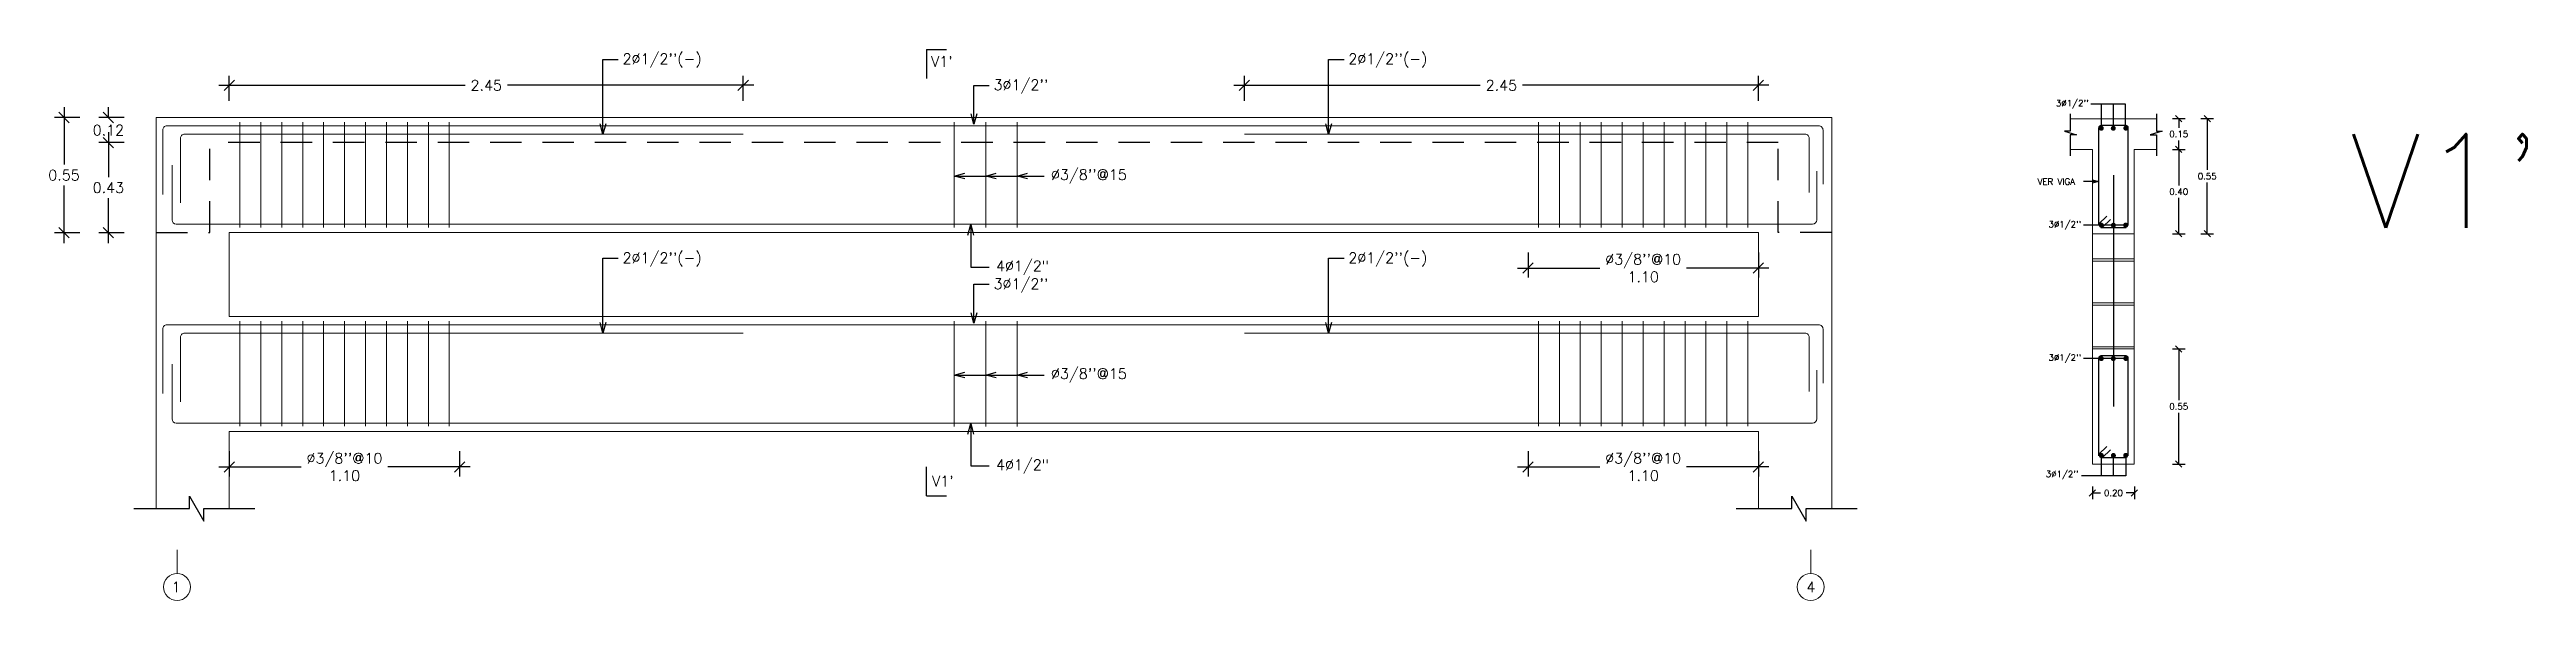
# Model space of a CAD drawing. Header units: metres. Extents: x -44 to 358, y -286 to 66.
# Drawn here: x 17.78 to 29.61, y -61.41 to -58.78 of the extents above; entities that cross this region are included whole.
import ezdxf

# ---------------------------------------------------------------- set-up
doc = ezdxf.new("R2010")
doc.units = ezdxf.units.M
doc.header["$LTSCALE"] = 0.3
doc.header["$PDMODE"] = 3
for name, pattern in [('CONTINU', [0]), ('DASHED', [0.75, 0.5, -0.25]), ('HIDDEN', [9.525, 6.35, -3.175])]:
    doc.linetypes.add(name, pattern=pattern)
for name, color, linetype in [('ACERO', 5, 'Continuous'), ('BP', 3, 'Continuous'), ('DETALLE', 3, 'Continuous'), ('DIMTEXTO', 4, 'Continuous'), ('Losas', 8, 'Continuous'), ('SECCION', 1, 'Continuous'), ('texto acero', 4, 'Continuous')]:
    doc.layers.add(name, color=color, linetype=linetype)
doc.layers.add('VIGAS', color=1, linetype='HIDDEN', lineweight=15)
doc.styles.add('RomanS', font='romans.shx')
doc.styles.add('SIMPLEX', font='simplex_.ttf', dxfattribs={"height": 0.2})
doc.styles.add('SMPLEX', font='simplex.shx')
doc.dimstyles.new('D-15', dxfattribs={"dimscale": 0.15, "dimtxt": 0.2, "dimasz": 0.2, "dimexe": 0.18, "dimexo": 0.2, "dimgap": 0.1, "dimtad": 0, "dimtih": 1, "dimtoh": 1, "dimzin": 0, "dimdsep": 46, "dimtxsty": 'SMPLEX', "dimblk": 'OBLIQUE', "dimcen": 0.09, "dimdle": 0.2, "dimclrd": 4, "dimclre": 4, "dimclrt": 4, "dimadec": 0, "dimazin": 0, "dimtfac": 1, "dimtofl": 0, "dimtmove": 0, "dimatfit": 3, "dimldrblk": 'OPEN30', "dimfxl": 1, "dimtolj": 1, "dimtzin": 0, "dimarcsym": 0})
doc.dimstyles.new('DIM-15', dxfattribs={"dimscale": 0.15, "dimtxt": 0.2, "dimasz": 0.2, "dimexe": 0.2, "dimexo": 0.1, "dimgap": 0.1, "dimtad": 0, "dimtih": 1, "dimtoh": 1, "dimzin": 0, "dimdsep": 46, "dimtxsty": 'RomanS', "dimblk1": 'OBLIQUE', "dimblk2": 'OBLIQUE', "dimsah": 1, "dimcen": 0.09, "dimclrd": 4, "dimclre": 4, "dimclrt": 4, "dimadec": 0, "dimazin": 0, "dimtfac": 1, "dimtofl": 0, "dimtmove": 1, "dimatfit": 3, "dimldrblk": 'OBLIQUE', "dimfxl": 0.2, "dimfxlon": 1, "dimtolj": 1, "dimtzin": 0, "dimarcsym": 0})
doc.dimstyles.new('DIM-25', dxfattribs={"dimscale": 0.25, "dimtxt": 0.2, "dimasz": 0.2, "dimexe": 0.18, "dimexo": 0.2, "dimgap": 0.1, "dimtad": 0, "dimtih": 1, "dimtoh": 1, "dimzin": 0, "dimdsep": 46, "dimtxsty": 'SMPLEX', "dimblk": 'OBLIQUE', "dimcen": 0.09, "dimdle": 0.2, "dimclrd": 4, "dimclre": 4, "dimclrt": 4, "dimadec": 0, "dimazin": 0, "dimtfac": 1, "dimtofl": 0, "dimtmove": 0, "dimatfit": 3, "dimldrblk": 'OPEN30', "dimfxl": 0.3, "dimfxlon": 1, "dimtolj": 1, "dimtzin": 0, "dimarcsym": 0})

msp = doc.modelspace()

# ---------------------------------------------------------------- texts
at = {"layer": 'DIMTEXTO', "color": 4, "linetype": 'Continuous', "lineweight": 0, "char_height": 0.05, "style": 'SMPLEX'}
for s, insert, attachment_point in [("2%%C1/2''(-)", (20.5191973, -58.8330623), 4), ("V1'", (21.9925133, -58.8373593, -1.8111655), 4), ("2%%C1/2''(-)", (23.9842564, -58.8330623), 4), ("3%%C1/2''", (22.2904953, -58.9572178), 4), ("%%C3/8''@15", (22.5643957, -59.3864662, 1.8575108), 4), ("2%%C1/2''(-)", (20.5191977, -59.7831612), 4), ("2%%C1/2''(-)", (23.9842568, -59.7831612), 4), ("%%C3/8''@15", (22.5643961, -60.3365651, 1.8575108), 4), ('1', (18.3874796, -61.3471363), 5), ('4', (26.1929716, -61.3471363), 5)]:
    msp.add_mtext(s, dxfattribs=dict(at, insert=insert, attachment_point=attachment_point))
at = {"layer": 'DIMTEXTO', "color": 4, "char_height": 0.03, "attachment_point": 4, "style": 'SMPLEX'}
for s, insert in [("3%%C1/2''", (27.3627922, -59.0413258, 0.4671289)), ('VER VIGA', (27.2750372, -59.4108074, 0.1950288)), ("3%%C1/2''", (27.3273846, -59.619693)), ("3%%C1/2''", (27.3273846, -60.2562128)), ("3%%C1/2''", (27.3143575, -60.8126523, 1.8575108))]:
    msp.add_mtext(s, dxfattribs=dict(at, insert=insert))
at = {"layer": 'DIMTEXTO', "insert": (28.7644468, -59.4080834), "char_height": 0.448, "width": 0.534244415, "attachment_point": 4, "style": 'SIMPLEX'}
msp.add_mtext("V1'", dxfattribs=at)

# ---------------------------------------------------------------- blocks, each defined once
blk = doc.blocks.new('_OBLIQUE')
at = {"color": 0, "linetype": 'ByBlock'}
blk.add_line((-0.5, -0.5), (0.5, 0.5), dxfattribs=at)
blk = doc.blocks.new('*D1824')
at = {"layer": 'DEFPOINTS', "color": 0, "linetype": 'Continuous', "transparency": 16777216}
for p in [(18.064, -59.225), (18.542, -59.225), (18.292, -59.655)]:
    blk.add_point(p, dxfattribs=at)
at = {"layer": 'DIMTEXTO', "color": 4, "linetype": 'Continuous', "lineweight": -2, "transparency": 16777216}
for p, q in [((18.139, -59.225), (18.019, -59.225)), ((18.064, -59.175), (18.064, -59.39)), ((18.064, -59.705), (18.064, -59.49)), ((18.139, -59.655), (18.019, -59.655))]:
    blk.add_line(p, q, dxfattribs=at)
at = {"layer": 'DIMTEXTO', "color": 4, "linetype": 'Continuous', "lineweight": -2, "transparency": 16777216, "xscale": 0.05, "yscale": 0.05, "zscale": 0.05}
for p, rotation in [((18.064, -59.225), 90), ((18.064, -59.655), 270)]:
    blk.add_blockref('_OBLIQUE', p, dxfattribs=dict(at, rotation=rotation))
at = {"layer": 'DIMTEXTO', "color": 4, "linetype": 'Continuous', "transparency": 16777216, "insert": (18.064, -59.44), "char_height": 0.05, "attachment_point": 5, "style": 'SMPLEX'}
blk.add_mtext('\\A1;0.43', dxfattribs=at)
blk = doc.blocks.new('_Open30')
at = {"color": 0, "lineweight": -2}
for p, q in [((-1, 0.27), (0, 0)), ((0, 0), (-1, -0.27)), ((0, 0), (-1, 0))]:
    blk.add_line(p, q, dxfattribs=at)
blk = doc.blocks.new('*D1825')
at = {"layer": 'DEFPOINTS', "color": 0, "linetype": 'Continuous', "transparency": 16777216}
for p in [(18.292, -59.105), (17.852, -59.655), (18.542, -59.655)]:
    blk.add_point(p, dxfattribs=at)
at = {"layer": 'DIMTEXTO', "color": 4, "linetype": 'Continuous', "lineweight": -2, "transparency": 16777216}
for p, q in [((17.927, -59.105), (17.807, -59.105)), ((17.852, -59.055), (17.852, -59.33)), ((17.852, -59.705), (17.852, -59.43)), ((17.927, -59.655), (17.807, -59.655))]:
    blk.add_line(p, q, dxfattribs=at)
at = {"layer": 'DIMTEXTO', "color": 4, "linetype": 'Continuous', "lineweight": -2, "transparency": 16777216, "xscale": 0.05, "yscale": 0.05, "zscale": 0.05}
for p, rotation in [((17.852, -59.105), 90), ((17.852, -59.655), 270)]:
    blk.add_blockref('_OBLIQUE', p, dxfattribs=dict(at, rotation=rotation))
at = {"layer": 'DIMTEXTO', "color": 4, "linetype": 'Continuous', "transparency": 16777216, "insert": (17.852, -59.38), "char_height": 0.05, "attachment_point": 5, "style": 'SMPLEX'}
blk.add_mtext('\\A1;0.55', dxfattribs=at)
blk = doc.blocks.new('*D1828')
at = {"layer": 'DEFPOINTS', "color": 0, "transparency": 16777216}
for p in [(18.064, -59.105), (18.292, -59.105), (18.542, -59.225)]:
    blk.add_point(p, dxfattribs=at)
at = {"layer": 'DIMTEXTO', "color": 4, "lineweight": -2, "transparency": 16777216}
for p, q in [((18.139, -59.105), (18.019, -59.105)), ((18.064, -59.105), (18.064, -59.055)), ((18.139, -59.225), (18.019, -59.225)), ((18.064, -59.225), (18.064, -59.275))]:
    blk.add_line(p, q, dxfattribs=at)
at = {"layer": 'DIMTEXTO', "color": 4, "lineweight": -2, "transparency": 16777216, "xscale": 0.05, "yscale": 0.05, "zscale": 0.05}
for p, rotation in [((18.064, -59.105), 270), ((18.064, -59.225), 90)]:
    blk.add_blockref('_OBLIQUE', p, dxfattribs=dict(at, rotation=rotation))
at = {"layer": 'DIMTEXTO', "color": 4, "transparency": 16777216, "insert": (18.064, -59.165), "char_height": 0.05, "attachment_point": 5, "style": 'SMPLEX'}
blk.add_mtext('\\A1;0.12', dxfattribs=at)
blk = doc.blocks.new('*U1820')
at = {"layer": 'ACERO', "linetype": 'Continuous', "lineweight": 0}
blk.add_line((0, 0.251), (0, -0.251), dxfattribs=at)
blk = doc.blocks.new('*U1821')
at = {"layer": 'DIMTEXTO', "color": 0, "linetype": 'ByBlock', "lineweight": -2, "transparency": 16777216}
for p in [(0, 0), (0.1, 0), (0.2, 0), (0.3, 0), (0.4, 0), (0.5, 0), (0.6, 0), (0.7, 0), (0.8, 0), (0.9, 0), (1, 0)]:
    blk.add_blockref('*U1820', p, dxfattribs=at)
blk = doc.blocks.new('*D1829')
at = {"layer": 'DEFPOINTS', "color": 0, "linetype": 'Continuous', "transparency": 16777216}
for p in [(19.741, -59.655), (18.641, -60.605), (19.741, -60.774)]:
    blk.add_point(p, dxfattribs=at)
at = {"layer": 'DIMTEXTO', "color": 4, "linetype": 'Continuous', "lineweight": -2, "transparency": 16777216}
for p, q in [((18.591, -60.774), (18.984, -60.774)), ((18.641, -60.699), (18.641, -60.819)), ((19.791, -60.774), (19.398, -60.774)), ((19.741, -60.699), (19.741, -60.819))]:
    blk.add_line(p, q, dxfattribs=at)
at = {"layer": 'DIMTEXTO', "color": 4, "linetype": 'Continuous', "lineweight": -2, "transparency": 16777216, "xscale": 0.05, "yscale": 0.05, "zscale": 0.05, "rotation": 180}
blk.add_blockref('_OBLIQUE', (18.641, -60.774), dxfattribs=at)
at = {"layer": 'DIMTEXTO', "color": 4, "linetype": 'Continuous', "lineweight": -2, "transparency": 16777216, "xscale": 0.05, "yscale": 0.05, "zscale": 0.05}
blk.add_blockref('_OBLIQUE', (19.741, -60.774), dxfattribs=at)
at = {"layer": 'DIMTEXTO', "color": 4, "linetype": 'Continuous', "transparency": 16777216, "insert": (19.191, -60.774), "char_height": 0.05, "attachment_point": 5, "style": 'SMPLEX'}
blk.add_mtext("\\A1;%%C3/8''@10\\P1.10", dxfattribs=at)
blk = doc.blocks.new('*U1822')
at = {"layer": 'ACERO', "linetype": 'Continuous', "lineweight": 0}
blk.add_line((0, 0.251), (0, -0.251), dxfattribs=at)
blk = doc.blocks.new('*U1823')
at = {"layer": 'DIMTEXTO', "color": 0, "linetype": 'ByBlock', "lineweight": -2, "transparency": 16777216}
for p in [(0, 0), (0.1, 0), (0.2, 0), (0.3, 0), (0.4, 0), (0.5, 0), (0.6, 0), (0.7, 0), (0.8, 0), (0.9, 0), (1, 0)]:
    blk.add_blockref('*U1822', p, dxfattribs=at)
blk = doc.blocks.new('*D1826')
at = {"layer": 'DEFPOINTS', "color": 0, "linetype": 'Continuous', "transparency": 16777216}
for p in [(24.842, -59.655), (25.942, -59.655), (24.842, -59.824)]:
    blk.add_point(p, dxfattribs=at)
at = {"layer": 'DIMTEXTO', "color": 4, "linetype": 'Continuous', "lineweight": -2, "transparency": 16777216}
for p, q in [((24.792, -59.824), (25.185, -59.824)), ((24.842, -59.749), (24.842, -59.869)), ((25.992, -59.824), (25.599, -59.824)), ((25.942, -59.749), (25.942, -59.869))]:
    blk.add_line(p, q, dxfattribs=at)
at = {"layer": 'DIMTEXTO', "color": 4, "linetype": 'Continuous', "lineweight": -2, "transparency": 16777216, "xscale": 0.05, "yscale": 0.05, "zscale": 0.05, "rotation": 180}
blk.add_blockref('_OBLIQUE', (24.842, -59.824), dxfattribs=at)
at = {"layer": 'DIMTEXTO', "color": 4, "linetype": 'Continuous', "lineweight": -2, "transparency": 16777216, "xscale": 0.05, "yscale": 0.05, "zscale": 0.05}
blk.add_blockref('_OBLIQUE', (25.942, -59.824), dxfattribs=at)
at = {"layer": 'DIMTEXTO', "color": 4, "linetype": 'Continuous', "transparency": 16777216, "insert": (25.392, -59.824), "char_height": 0.05, "attachment_point": 5, "style": 'SMPLEX'}
blk.add_mtext("\\A1;%%C3/8''@10\\P1.10", dxfattribs=at)
blk = doc.blocks.new('*D1827')
at = {"layer": 'DEFPOINTS', "color": 0, "linetype": 'Continuous', "transparency": 16777216}
for p in [(25.942, -58.951), (23.488, -59.655), (25.942, -59.655)]:
    blk.add_point(p, dxfattribs=at)
at = {"layer": 'DIMTEXTO', "color": 4, "linetype": 'Continuous', "lineweight": -2, "transparency": 16777216}
for p, q in [((23.438, -58.951), (24.614, -58.951)), ((23.488, -59.026), (23.488, -58.906)), ((25.992, -58.951), (24.816, -58.951)), ((25.942, -59.026), (25.942, -58.906))]:
    blk.add_line(p, q, dxfattribs=at)
at = {"layer": 'DIMTEXTO', "color": 4, "linetype": 'Continuous', "lineweight": -2, "transparency": 16777216, "xscale": 0.05, "yscale": 0.05, "zscale": 0.05, "rotation": 180}
blk.add_blockref('_OBLIQUE', (23.488, -58.951), dxfattribs=at)
at = {"layer": 'DIMTEXTO', "color": 4, "linetype": 'Continuous', "lineweight": -2, "transparency": 16777216, "xscale": 0.05, "yscale": 0.05, "zscale": 0.05}
blk.add_blockref('_OBLIQUE', (25.942, -58.951), dxfattribs=at)
at = {"layer": 'DIMTEXTO', "color": 4, "linetype": 'Continuous', "transparency": 16777216, "insert": (24.715, -58.951), "char_height": 0.05, "attachment_point": 5, "style": 'SMPLEX'}
blk.add_mtext('\\A1;2.45', dxfattribs=at)
blk = doc.blocks.new('*U1830')
at = {"layer": 'ACERO', "linetype": 'Continuous', "lineweight": 0}
blk.add_line((0, 0.251), (0, -0.251), dxfattribs=at)
blk = doc.blocks.new('*U1831')
at = {"layer": 'DIMTEXTO', "color": 0, "linetype": 'ByBlock', "lineweight": -2, "transparency": 16777216}
for p in [(0, 0), (0.1, 0), (0.2, 0), (0.3, 0), (0.4, 0), (0.5, 0), (0.6, 0), (0.7, 0), (0.8, 0), (0.9, 0), (1, 0)]:
    blk.add_blockref('*U1830', p, dxfattribs=at)
blk = doc.blocks.new('*D1835')
at = {"layer": 'DEFPOINTS', "color": 0, "linetype": 'Continuous', "transparency": 16777216}
for p in [(18.641, -60.605), (19.741, -60.605), (19.741, -60.774)]:
    blk.add_point(p, dxfattribs=at)
at = {"layer": 'DIMTEXTO', "color": 4, "linetype": 'Continuous', "lineweight": -2, "transparency": 16777216}
for p, q in [((18.591, -60.774), (18.984, -60.774)), ((18.641, -60.699), (18.641, -60.819)), ((19.791, -60.774), (19.398, -60.774)), ((19.741, -60.699), (19.741, -60.819))]:
    blk.add_line(p, q, dxfattribs=at)
at = {"layer": 'DIMTEXTO', "color": 4, "linetype": 'Continuous', "lineweight": -2, "transparency": 16777216, "xscale": 0.05, "yscale": 0.05, "zscale": 0.05, "rotation": 180}
blk.add_blockref('_OBLIQUE', (18.641, -60.774), dxfattribs=at)
at = {"layer": 'DIMTEXTO', "color": 4, "linetype": 'Continuous', "lineweight": -2, "transparency": 16777216, "xscale": 0.05, "yscale": 0.05, "zscale": 0.05}
blk.add_blockref('_OBLIQUE', (19.741, -60.774), dxfattribs=at)
at = {"layer": 'DIMTEXTO', "color": 4, "linetype": 'Continuous', "transparency": 16777216, "insert": (19.191, -60.774), "char_height": 0.05, "attachment_point": 5, "style": 'SMPLEX'}
blk.add_mtext("\\A1;%%C3/8''@10\\P1.10", dxfattribs=at)
blk = doc.blocks.new('*U1832')
at = {"layer": 'ACERO', "linetype": 'Continuous', "lineweight": 0}
blk.add_line((0, 0.251), (0, -0.251), dxfattribs=at)
blk = doc.blocks.new('*U1833')
at = {"layer": 'DIMTEXTO', "color": 0, "linetype": 'ByBlock', "lineweight": -2, "transparency": 16777216}
for p in [(0, 0), (0.1, 0), (0.2, 0), (0.3, 0), (0.4, 0), (0.5, 0), (0.6, 0), (0.7, 0), (0.8, 0), (0.9, 0), (1, 0)]:
    blk.add_blockref('*U1832', p, dxfattribs=at)
blk = doc.blocks.new('*D1834')
at = {"layer": 'DEFPOINTS', "color": 0, "linetype": 'Continuous', "transparency": 16777216}
for p in [(24.842, -60.605), (25.942, -60.605), (24.842, -60.774)]:
    blk.add_point(p, dxfattribs=at)
at = {"layer": 'DIMTEXTO', "color": 4, "linetype": 'Continuous', "lineweight": -2, "transparency": 16777216}
for p, q in [((24.792, -60.774), (25.185, -60.774)), ((24.842, -60.699), (24.842, -60.819)), ((25.992, -60.774), (25.599, -60.774)), ((25.942, -60.699), (25.942, -60.819))]:
    blk.add_line(p, q, dxfattribs=at)
at = {"layer": 'DIMTEXTO', "color": 4, "linetype": 'Continuous', "lineweight": -2, "transparency": 16777216, "xscale": 0.05, "yscale": 0.05, "zscale": 0.05, "rotation": 180}
blk.add_blockref('_OBLIQUE', (24.842, -60.774), dxfattribs=at)
at = {"layer": 'DIMTEXTO', "color": 4, "linetype": 'Continuous', "lineweight": -2, "transparency": 16777216, "xscale": 0.05, "yscale": 0.05, "zscale": 0.05}
blk.add_blockref('_OBLIQUE', (25.942, -60.774), dxfattribs=at)
at = {"layer": 'DIMTEXTO', "color": 4, "linetype": 'Continuous', "transparency": 16777216, "insert": (25.392, -60.774), "char_height": 0.05, "attachment_point": 5, "style": 'SMPLEX'}
blk.add_mtext("\\A1;%%C3/8''@10\\P1.10", dxfattribs=at)
blk = doc.blocks.new('*D1836')
at = {"layer": 'DEFPOINTS', "color": 0, "linetype": 'Continuous', "transparency": 16777216}
for p in [(21.095, -58.951), (18.641, -59.655), (21.095, -59.655)]:
    blk.add_point(p, dxfattribs=at)
at = {"layer": 'DIMTEXTO', "color": 4, "linetype": 'Continuous', "lineweight": -2, "transparency": 16777216}
for p, q in [((18.591, -58.951), (19.767, -58.951)), ((18.641, -59.026), (18.641, -58.906)), ((21.145, -58.951), (19.969, -58.951)), ((21.095, -59.026), (21.095, -58.906))]:
    blk.add_line(p, q, dxfattribs=at)
at = {"layer": 'DIMTEXTO', "color": 4, "linetype": 'Continuous', "lineweight": -2, "transparency": 16777216, "xscale": 0.05, "yscale": 0.05, "zscale": 0.05, "rotation": 180}
blk.add_blockref('_OBLIQUE', (18.641, -58.951), dxfattribs=at)
at = {"layer": 'DIMTEXTO', "color": 4, "linetype": 'Continuous', "lineweight": -2, "transparency": 16777216, "xscale": 0.05, "yscale": 0.05, "zscale": 0.05}
blk.add_blockref('_OBLIQUE', (21.095, -58.951), dxfattribs=at)
at = {"layer": 'DIMTEXTO', "color": 4, "linetype": 'Continuous', "transparency": 16777216, "insert": (19.868, -58.951), "char_height": 0.05, "attachment_point": 5, "style": 'SMPLEX'}
blk.add_mtext('\\A1;2.45', dxfattribs=at)
blk = doc.blocks.new('*D1837')
at = {"layer": 'DEFPOINTS', "color": 0, "linetype": 'Continuous', "transparency": 16777216}
for p in [(27.737, -59.11), (28.085, -59.11), (27.737, -59.66)]:
    blk.add_point(p, dxfattribs=at)
at = {"layer": 'DIMTEXTO', "color": 4, "linetype": 'Continuous', "lineweight": -2, "transparency": 16777216}
for p, q in [((28.055, -59.11), (28.115, -59.11)), ((28.085, -59.11), (28.085, -59.355)), ((28.085, -59.66), (28.085, -59.415)), ((28.055, -59.66), (28.115, -59.66))]:
    blk.add_line(p, q, dxfattribs=at)
at = {"layer": 'DIMTEXTO', "color": 4, "linetype": 'Continuous', "lineweight": -2, "transparency": 16777216, "xscale": 0.03, "yscale": 0.03, "zscale": 0.03}
for p, rotation in [((28.085, -59.11), 90), ((28.085, -59.66), 270)]:
    blk.add_blockref('_OBLIQUE', p, dxfattribs=dict(at, rotation=rotation))
at = {"layer": 'DIMTEXTO', "color": 4, "linetype": 'Continuous', "lineweight": 0, "transparency": 16777216, "insert": (28.085, -59.385), "char_height": 0.03, "attachment_point": 5, "style": 'SMPLEX'}
blk.add_mtext('\\A1;0.55', dxfattribs=at)
blk = doc.blocks.new('*D1838')
at = {"layer": 'DEFPOINTS', "color": 0, "linetype": 'Continuous', "transparency": 16777216}
for p in [(27.737, -59.257), (27.949, -59.257), (27.737, -59.66)]:
    blk.add_point(p, dxfattribs=at)
at = {"layer": 'DIMTEXTO', "color": 4, "linetype": 'Continuous', "lineweight": -2, "transparency": 16777216}
for p, q in [((27.919, -59.257), (27.979, -59.257)), ((27.949, -59.257), (27.949, -59.429)), ((27.949, -59.66), (27.949, -59.489)), ((27.919, -59.66), (27.979, -59.66))]:
    blk.add_line(p, q, dxfattribs=at)
at = {"layer": 'DIMTEXTO', "color": 4, "linetype": 'Continuous', "lineweight": -2, "transparency": 16777216, "xscale": 0.03, "yscale": 0.03, "zscale": 0.03}
for p, rotation in [((27.949, -59.257), 90), ((27.949, -59.66), 270)]:
    blk.add_blockref('_OBLIQUE', p, dxfattribs=dict(at, rotation=rotation))
at = {"layer": 'DIMTEXTO', "color": 4, "linetype": 'Continuous', "lineweight": 0, "transparency": 16777216, "insert": (27.949, -59.459), "char_height": 0.03, "attachment_point": 5, "style": 'SMPLEX'}
blk.add_mtext('\\A1;0.40', dxfattribs=at)
blk = doc.blocks.new('*D1839')
at = {"layer": 'DEFPOINTS', "color": 0, "linetype": 'Continuous', "transparency": 16777216}
for p in [(27.537, -59.11), (27.949, -59.11), (27.737, -59.257)]:
    blk.add_point(p, dxfattribs=at)
at = {"layer": 'DIMTEXTO', "color": 4, "linetype": 'Continuous', "lineweight": -2, "transparency": 16777216}
for p, q in [((27.919, -59.11), (27.979, -59.11)), ((27.949, -59.11), (27.949, -59.154)), ((27.949, -59.257), (27.949, -59.214)), ((27.919, -59.257), (27.979, -59.257))]:
    blk.add_line(p, q, dxfattribs=at)
at = {"layer": 'DIMTEXTO', "color": 4, "linetype": 'Continuous', "lineweight": -2, "transparency": 16777216, "xscale": 0.03, "yscale": 0.03, "zscale": 0.03}
for p, rotation in [((27.949, -59.11), 90), ((27.949, -59.257), 270)]:
    blk.add_blockref('_OBLIQUE', p, dxfattribs=dict(at, rotation=rotation))
at = {"layer": 'DIMTEXTO', "color": 4, "linetype": 'Continuous', "lineweight": 0, "transparency": 16777216, "insert": (27.949, -59.184), "char_height": 0.03, "attachment_point": 5, "style": 'SMPLEX'}
blk.add_mtext('\\A1;0.15', dxfattribs=at)
blk = doc.blocks.new('*D1840')
at = {"layer": 'DEFPOINTS', "color": 0, "linetype": 'Continuous', "transparency": 16777216}
for p in [(27.737, -60.357), (27.537, -60.437), (27.537, -60.898)]:
    blk.add_point(p, dxfattribs=at)
at = {"layer": 'DIMTEXTO', "color": 4, "linetype": 'Continuous', "lineweight": -2, "transparency": 16777216}
for p, q in [((27.537, -60.868), (27.537, -60.928)), ((27.537, -60.898), (27.576, -60.898)), ((27.737, -60.898), (27.698, -60.898)), ((27.737, -60.868), (27.737, -60.928))]:
    blk.add_line(p, q, dxfattribs=at)
at = {"layer": 'DIMTEXTO', "color": 4, "linetype": 'Continuous', "lineweight": -2, "transparency": 16777216, "xscale": 0.03, "yscale": 0.03, "zscale": 0.03, "rotation": 180}
blk.add_blockref('_OBLIQUE', (27.537, -60.898), dxfattribs=at)
at = {"layer": 'DIMTEXTO', "color": 4, "linetype": 'Continuous', "lineweight": -2, "transparency": 16777216, "xscale": 0.03, "yscale": 0.03, "zscale": 0.03}
blk.add_blockref('_OBLIQUE', (27.737, -60.898), dxfattribs=at)
at = {"layer": 'DIMTEXTO', "color": 4, "linetype": 'Continuous', "lineweight": 0, "transparency": 16777216, "insert": (27.637, -60.898), "char_height": 0.03, "attachment_point": 5, "style": 'SMPLEX'}
blk.add_mtext('\\A1;0.20', dxfattribs=at)
blk = doc.blocks.new('*D1841')
at = {"layer": 'DEFPOINTS', "color": 0, "linetype": 'Continuous', "transparency": 16777216}
for p in [(27.737, -60.21), (27.949, -60.21), (27.737, -60.76)]:
    blk.add_point(p, dxfattribs=at)
at = {"layer": 'DIMTEXTO', "color": 4, "linetype": 'Continuous', "lineweight": -2, "transparency": 16777216}
for p, q in [((27.919, -60.21), (27.979, -60.21)), ((27.949, -60.21), (27.949, -60.455)), ((27.949, -60.76), (27.949, -60.515)), ((27.919, -60.76), (27.979, -60.76))]:
    blk.add_line(p, q, dxfattribs=at)
at = {"layer": 'DIMTEXTO', "color": 4, "linetype": 'Continuous', "lineweight": -2, "transparency": 16777216, "xscale": 0.03, "yscale": 0.03, "zscale": 0.03}
for p, rotation in [((27.949, -60.21), 90), ((27.949, -60.76), 270)]:
    blk.add_blockref('_OBLIQUE', p, dxfattribs=dict(at, rotation=rotation))
at = {"layer": 'DIMTEXTO', "color": 4, "linetype": 'Continuous', "lineweight": 0, "transparency": 16777216, "insert": (27.949, -60.485), "char_height": 0.03, "attachment_point": 5, "style": 'SMPLEX'}
blk.add_mtext('\\A1;0.55', dxfattribs=at)

# ---------------------------------------------------------------- dimensions: what is measured, and where the dimension line sits
at = {"layer": 'DIMTEXTO', "linetype": 'Continuous'}
for base, p1, p2, picture, middle in [((21.0948816, -58.9512998), (18.6413299, -59.6546481), (21.0948816, -59.654649), '*D1836', (19.8681057, -58.9512998)), ((25.941985, -58.9513007), (23.4884333, -59.654649), (25.941985, -59.6546499), '*D1827', (24.7152091, -58.9513007))]:
    dim = msp.add_linear_dim(base=base, p1=p1, p2=p2, dimstyle='DIM-25', dxfattribs=at)
    dim.commit()
    dim.dimension.update_dxf_attribs({"geometry": picture, "text_midpoint": middle})
for base, p1, p2, picture, middle in [((17.8515083, -59.6546473), (18.2919843, -59.1047513), (18.5419843, -59.6546473), '*D1825', (17.8515083, -59.3796993)), ((18.0639741, -59.2247418), (18.2919843, -59.6546473), (18.5419843, -59.2247418), '*D1824', (18.0639741, -59.4396946))]:
    dim = msp.add_linear_dim(base=base, p1=p1, p2=p2, angle=90, dimstyle='DIM-25', dxfattribs=at)
    dim.commit()
    dim.dimension.update_dxf_attribs({"geometry": picture, "text_midpoint": middle})
at = {"layer": 'DIMTEXTO'}
dim = msp.add_linear_dim(base=(18.0639741, -59.1047515), p1=(18.5419843, -59.2247418), p2=(18.2919843, -59.1047515), angle=90, dimstyle='DIM-25', override={"dimtmove": 1}, dxfattribs=at)
dim.commit()
dim.dimension.update_dxf_attribs({"geometry": '*D1828', "text_midpoint": (18.0639741, -59.1647467)})
at = {"layer": 'DIMTEXTO', "linetype": 'Continuous', "lineweight": 0}
for base, p1, p2, angle, picture, middle in [((27.9491609, -59.1104061), (27.7368457, -59.2574845), (27.5368457, -59.1104061), 270, '*D1839', (27.9491609, -59.1839453)), ((28.0854669, -59.1104061), (27.7368457, -59.6604061), (27.7368457, -59.1104061), 270, '*D1837', (28.0854669, -59.3854061)), ((27.9491609, -59.2574845), (27.7368457, -59.6604061), (27.7368457, -59.2574845), 270, '*D1838', (27.9491609, -59.4589453)), ((27.9491609, -60.2104061), (27.7368457, -60.7604061), (27.7368457, -60.2104061), 90, '*D1841', (27.9491609, -60.4854061))]:
    dim = msp.add_linear_dim(base=base, p1=p1, p2=p2, angle=angle, dimstyle='DIM-15', override={"dimtxsty": 'SMPLEX'}, dxfattribs=at)
    dim.commit()
    dim.dimension.update_dxf_attribs({"geometry": picture, "text_midpoint": middle})
at = {"layer": 'DIMTEXTO', "linetype": 'Continuous'}
for base, p1, p2, picture, middle in [((19.7413299, -60.7743706), (18.6413299, -60.6047469), (19.7413299, -59.6546483), '*D1829', (19.1913299, -60.7743706)), ((19.74133, -60.7743725), (18.6413303, -60.6047488), (19.74133, -60.6047471), '*D1835', (19.1913301, -60.7743725))]:
    dim = msp.add_linear_dim(base=base, p1=p1, p2=p2, text="%%C3/8''@10\\P<>", dimstyle='DIM-25', dxfattribs=at)
    dim.commit()
    dim.dimension.update_dxf_attribs({"geometry": picture, "text_midpoint": middle})
for base, p1, p2, picture, middle in [((24.841985, -59.8242736), (25.941985, -59.6546499), (24.841985, -59.6546483), '*D1826', (25.391985, -59.8242736)), ((24.8419854, -60.7743725), (25.9419854, -60.6047488), (24.8419854, -60.6047471), '*D1834', (25.3919854, -60.7743725))]:
    dim = msp.add_linear_dim(base=base, p1=p1, p2=p2, angle=180, text="%%C3/8''@10\\P<>", dimstyle='DIM-25', dxfattribs=at)
    dim.commit()
    dim.dimension.update_dxf_attribs({"geometry": picture, "text_midpoint": middle})
at = {"layer": 'DIMTEXTO', "linetype": 'Continuous', "lineweight": 0}
dim = msp.add_linear_dim(base=(27.5368457, -60.8975759), p1=(27.7368457, -60.3574845), p2=(27.5368457, -60.4374845), dimstyle='DIM-15', override={"dimtxsty": 'SMPLEX'}, dxfattribs=at)
dim.commit()
dim.dimension.update_dxf_attribs({"geometry": '*D1840', "text_midpoint": (27.6368457, -60.8975759)})

# ---------------------------------------------------------------- linework, layer by layer
at = {"layer": 'ACERO', "linetype": 'Continuous', "lineweight": 0}
for p, q in [((22.1027662, -59.1272336), (22.1027662, -59.6302286)), ((22.2527662, -59.1272336), (22.2527662, -59.6302286)), ((22.4027662, -59.1272336), (22.4027662, -59.6302286)), ((18.3432662, -59.1447055), (26.2305823, -59.1447107)), ((18.4278174, -59.1847055), (21.0948816, -59.1847073)), ((23.4884333, -59.1847089), (26.1648691, -59.1847107)), ((18.3679199, -59.3320982), (18.3679199, -59.5945331)), ((26.220768, -59.3614286), (26.220768, -59.5945383)), ((18.3879199, -59.6145331), (26.200768, -59.6145383)), ((22.1027666, -60.0773324), (22.1027666, -60.5803275)), ((22.2527666, -60.0773324), (22.2527666, -60.5803275)), ((22.4027666, -60.0773324), (22.4027666, -60.5803275)), ((18.3432667, -60.0948043), (26.2305828, -60.0948096)), ((18.4278178, -60.1348044), (21.094882, -60.1348062)), ((23.4884337, -60.1348078), (26.1648696, -60.1348095)), ((18.3679204, -60.2821971), (18.3679204, -60.544632)), ((26.2207684, -60.3115275), (26.2207684, -60.5446372)), ((18.3879203, -60.564632), (26.2007684, -60.5646372))]:
    msp.add_line(p, q, dxfattribs=at)
at = {"layer": 'ACERO'}
for p, q in [((27.5674711, -59.621004, 0.4671289), (27.5674711, -59.1537848)), ((27.6977248, -59.1437848), (27.5774711, -59.1437848)), ((27.7077248, -59.621004, 0.4671289), (27.7077248, -59.1537848)), ((27.6368457, -59.3801053), (27.6368457, -60.4854061)), ((27.5676199, -59.6130214, 0.4671289), (27.6055969, -59.5768305, 0.4671289)), ((27.5856229, -59.6289159, 0.4671289), (27.6235999, -59.5927251, 0.4671289)), ((27.6977248, -59.631004, 0.4671289), (27.5774711, -59.631004, 0.4671289)), ((27.5674711, -60.721004, 0.4671289), (27.5674711, -60.2537848)), ((27.6977248, -60.2437848), (27.5774711, -60.2437848)), ((27.7077248, -60.721004, 0.4671289), (27.7077248, -60.2537848)), ((27.5676199, -60.7130214, 0.4671289), (27.6055969, -60.6768305, 0.4671289)), ((27.5676199, -60.7130214, 0.4671289), (27.6055969, -60.6768305, 0.4671289)), ((27.6977248, -60.731004, 0.4671289), (27.5774711, -60.731004, 0.4671289)), ((27.6977248, -60.731004, 0.4671289), (27.5774711, -60.731004, 0.4671289)), ((27.5856229, -60.7289159, 0.4671289), (27.6235999, -60.6927251, 0.4671289)), ((27.5856229, -60.7289159, 0.4671289), (27.6235999, -60.6927251, 0.4671289))]:
    msp.add_line(p, q, dxfattribs=at)
at = {"layer": 'ACERO', "linetype": 'Continuous', "lineweight": 0}
for points in [[(18.3432662, -59.1447055, 0.4142135624), (18.3232662, -59.1647055), (18.3232662, -59.4724269)], [(18.4278174, -59.1847055, 0.4142135624), (18.4078174, -59.2047055), (18.4078174, -59.5124269)], [(26.1648691, -59.1847107, -0.4142135624), (26.1848691, -59.2047107), (26.1848691, -59.4631297)], [(26.2305823, -59.1447107, -0.4142135624), (26.2505823, -59.1647107), (26.2505823, -59.4231297)], [(18.3432667, -60.0948043, 0.4142135624), (18.3232667, -60.1148043), (18.3232667, -60.4225257)], [(18.4278178, -60.1348044, 0.4142135624), (18.4078178, -60.1548044), (18.4078178, -60.4625258)], [(26.1648696, -60.1348095, -0.4142135624), (26.1848696, -60.1548095), (26.1848696, -60.4132285)], [(26.2305828, -60.0948096, -0.4142135624), (26.2505828, -60.1148096), (26.2505828, -60.3732286)]]:
    msp.add_lwpolyline(points, format="xyb", dxfattribs=at)
at = {"layer": 'ACERO', "const_width": 0.012}
for points in [[(27.5853615, -59.1561259, 1), (27.5733615, -59.1561259, 1)], [(27.64266, -59.1561259, 1), (27.63066, -59.1561259, 1)], [(27.702353, -59.1558178, 1), (27.690353, -59.1558178, 1)], [(27.7016989, -59.6192332, 1), (27.6896989, -59.6192332, 1)], [(27.5853615, -60.2561259, 1), (27.5733615, -60.2561259, 1)], [(27.64266, -60.2561259, 1), (27.63066, -60.2561259, 1)], [(27.702353, -60.2558178, 1), (27.690353, -60.2558178, 1)], [(27.7016989, -60.7192332, 1), (27.6896989, -60.7192332, 1)]]:
    msp.add_lwpolyline(points, format="xyb", close=True, dxfattribs=at)
at = {"layer": 'ACERO', "const_width": 0.012, "elevation": 0.4671289}
for points in [[(27.5855472, -59.6192332, 1), (27.5735472, -59.6192332, 1)], [(27.6429122, -59.6192332, 1), (27.6309122, -59.6192332, 1)], [(27.7020281, -59.6187897, 1), (27.6900281, -59.6187897, 1)], [(27.5855472, -60.7192332, 1), (27.5735472, -60.7192332, 1)], [(27.6429122, -60.7192332, 1), (27.6309122, -60.7192332, 1)], [(27.6429122, -60.7192332, 1), (27.6309122, -60.7192332, 1)], [(27.7020281, -60.7187897, 1), (27.6900281, -60.7187897, 1)], [(27.7020281, -60.7187897, 1), (27.6900281, -60.7187897, 1)]]:
    msp.add_lwpolyline(points, format="xyb", close=True, dxfattribs=at)
at = {"layer": 'ACERO'}
for centre, start, end in [((27.5774711, -59.1537848), 90, 180), ((27.6977248, -59.1537848), 0, 90), ((27.5774711, -60.2537848), 90, 180), ((27.6977248, -60.2537848), 0, 90)]:
    msp.add_arc(centre, 0.01, start, end, dxfattribs=at)
at = {"layer": 'ACERO', "linetype": 'Continuous', "lineweight": 0}
for centre, start, end in [((18.3879199, -59.5945331), 180, 270), ((26.200768, -59.5945383), 270, 0), ((18.3879204, -60.544632), 180, 270), ((26.2007684, -60.5446372), 270, 0)]:
    msp.add_arc(centre, 0.02, start, end, dxfattribs=at)
at = {"layer": 'BP'}
for points in [[(27.4302713, -59.0866422), (27.4302713, -59.1697877), (27.4032184, -59.1697877), (27.4607173, -59.1869422), (27.4302713, -59.1869422), (27.4302713, -59.2877939)], [(27.8434202, -59.0866422), (27.8434202, -59.1697877), (27.8704731, -59.1697877), (27.8129742, -59.1869422), (27.8434202, -59.1869422), (27.8434202, -59.2877939)]]:
    msp.add_lwpolyline(points, dxfattribs=at)
at = {"layer": 'DETALLE', "ltscale": 0.2}
for points in [[(18.1858205, -60.9727768), (18.450925, -60.9727768), (18.450925, -60.9129324), (18.5201308, -61.0321705), (18.5201308, -60.9727768), (18.762529, -60.9727768)], [(25.8364756, -60.9727768), (26.1015801, -60.9727768), (26.1015801, -60.9129324), (26.1707859, -61.0321705), (26.1707859, -60.9727768), (26.4131841, -60.9727768)]]:
    msp.add_lwpolyline(points, dxfattribs=at)
at = {"layer": 'DIMTEXTO', "color": 6, "linetype": 'Continuous', "ltscale": 0.01}
for p, q in [((21.9695998, -58.7801289, -1.8111655), (21.9695998, -58.9178525, -1.8111655)), ((21.9695998, -58.7801289, -1.8111655), (22.0658237, -58.7801289, -1.8111655)), ((21.9696003, -60.9117165, -1.8111655), (21.9696003, -60.7739929, -1.8111655)), ((21.9696003, -60.9117165, -1.8111655), (22.0658241, -60.9117165, -1.8111655))]:
    msp.add_line(p, q, dxfattribs=at)
at = {"layer": 'DIMTEXTO', "ltscale": 0.2}
for p, q in [((27.696353, -59.619298), (27.4940586, -59.619298)), ((27.696353, -60.2558178), (27.4940586, -60.2558178))]:
    msp.add_line(p, q, dxfattribs=at)
at = {"layer": 'DIMTEXTO', "elevation": 0.4671289}
for points in [[(27.6951697, -59.1486827), (27.6951697, -59.0409308), (27.5294662, -59.0409308)], [(27.5795472, -59.151579), (27.5795472, -59.0409308)], [(27.6368457, -59.151579), (27.6368457, -59.0409308)], [(27.5795472, -60.8158433), (27.5795472, -60.7132332)], [(27.6369122, -60.8158433), (27.6369122, -60.7132332)]]:
    msp.add_lwpolyline(points, dxfattribs=at)
at = {"layer": 'DIMTEXTO'}
msp.add_lwpolyline([(27.6956989, -60.7127987), (27.6956989, -60.8158433), (27.4851074, -60.8158433)], dxfattribs=at)
at = {"layer": 'Losas', "linetype": 'DASHED'}
for points in [[(18.2919843, -59.6546499), (18.547718, -59.6546499), (18.547718, -59.2247419)], [(26.0362513, -59.224743), (18.547718, -59.2247419)], [(26.291985, -59.6546499), (26.0362513, -59.6546499), (26.0362513, -59.224743)]]:
    msp.add_lwpolyline(points, dxfattribs=at)
at = {"layer": 'SECCION', "linetype": 'CONTINU', "lineweight": 0}
for p, q in [((27.8434202, -59.1104061), (27.4302713, -59.1104061)), ((27.5368457, -59.2574845), (27.4302713, -59.2574845)), ((27.5368457, -59.2574845), (27.5368457, -59.6604061)), ((27.7368457, -59.2574845), (27.7368457, -59.6604061)), ((27.7368457, -59.2574845), (27.8434202, -59.2574845)), ((27.7368457, -59.6604061), (27.5368457, -59.6604061)), ((27.7368457, -60.7604061), (27.5368457, -60.7604061))]:
    msp.add_line(p, q, dxfattribs=at)
at = {"layer": 'SECCION', "color": 8, "linetype": 'CONTINU', "lineweight": 0}
for p, q in [((27.5368457, -59.6604061), (27.5368457, -60.2104061)), ((27.7368457, -59.6604061), (27.7368457, -60.2104061))]:
    msp.add_line(p, q, dxfattribs=at)
for points in [[(27.5368457, -59.7804061), (27.7368457, -59.7804061)], [(27.5368457, -59.7904061), (27.7368457, -59.7904061)], [(27.5368457, -59.9904061), (27.7368457, -59.9904061)], [(27.5368457, -60.0004061), (27.7368457, -60.0004061)], [(27.5368457, -60.2004061), (27.7368457, -60.2004061)]]:
    msp.add_lwpolyline(points, dxfattribs=at)
at = {"layer": 'SECCION', "linetype": 'CONTINU', "lineweight": 0}
msp.add_lwpolyline([(27.5368457, -60.2104061), (27.7368457, -60.2104061), (27.7368457, -60.7604061), (27.5368457, -60.7604061)], close=True, dxfattribs=at)
at = {"layer": 'VIGAS', "linetype": 'Continuous', "lineweight": 0}
for p, q in [((18.2919843, -59.1047499), (26.291985, -59.1047463)), ((18.2919843, -59.1047499), (18.2919843, -60.9727767)), ((26.291985, -59.1047463), (26.291985, -60.9727768)), ((25.941985, -59.6546494), (18.6413299, -59.6546481)), ((18.6413299, -59.6546481), (18.6413299, -60.0548486)), ((25.941985, -59.6546494), (25.941985, -60.0548453)), ((18.6413299, -60.0548486), (25.941985, -60.0548453)), ((18.6413299, -60.6047469), (18.6413299, -60.9727768)), ((25.9419854, -60.6047483), (18.6413299, -60.6047469)), ((25.941985, -60.6047483), (25.941985, -60.9727767)), ((18.391985, -61.2826572), (18.391985, -61.1691621)), ((26.1916574, -61.2826572), (26.1916574, -61.1691621))]:
    msp.add_line(p, q, dxfattribs=at)
for centre in [(18.391985, -61.3471363), (26.1916574, -61.3471363)]:
    msp.add_circle(centre, 0.064479, dxfattribs=at)

# ---------------------------------------------------------------- block references
at = {"layer": 'DIMTEXTO'}
for name, p in [('*U1821', (18.6916645, -59.3787305)), ('*U1831', (18.6916649, -60.3288293))]:
    msp.add_blockref(name, p, dxfattribs=at)
at = {"layer": 'DIMTEXTO', "xscale": -1}
for name, p in [('*U1823', (25.8916504, -59.3787305)), ('*U1833', (25.8916508, -60.3288293))]:
    msp.add_blockref(name, p, dxfattribs=at)

msp.set_redraw_order([(e.dxf.handle, doc.entitydb.next_handle()) for e in msp.query("TEXT MTEXT ATTDEF DIMENSION ARC_DIMENSION")])  # texts and dimensions are drawn at this point

# ---------------------------------------------------------------- leaders
at = {"layer": 'DIMTEXTO', "color": 4}
msp.add_leader([(27.5658229, -59.4101725, 0.3783733), (27.4948929, -59.4101725, 0.3783733)], dimstyle='D-15', override={"dimgap": 0.1, "dimtad": 0}, dxfattribs=at)
at = {"layer": 'texto acero', "color": 1}
for points in [[(20.4249205, -59.1843324), (20.4249205, -58.8271452), (20.4985358, -58.8271452)], [(23.8899796, -59.1843324), (23.8899796, -58.8271452), (23.9635949, -58.8271452)], [(22.1962184, -59.1369831), (22.1962184, -58.9513007), (22.2698338, -58.9513007)], [(22.1027662, -59.3847218), (22.5319187, -59.3847218)], [(22.2527662, -59.3847218), (22.5319187, -59.3847218)], [(22.4027662, -59.3847218), (22.5319187, -59.3847218)], [(22.1815622, -59.6164025), (22.1815622, -59.8189154), (22.2699689, -59.8189154)], [(20.4249209, -60.1344313), (20.4249209, -59.7772441), (20.4985362, -59.7772441)], [(23.88998, -60.1344313), (23.88998, -59.7772441), (23.9635953, -59.7772441)], [(22.1962189, -60.0870819), (22.1962189, -59.9013995), (22.2698342, -59.9013995)], [(22.1027666, -60.3348207), (22.5319191, -60.3348207)], [(22.2527666, -60.3348207), (22.5319191, -60.3348207)], [(22.4027666, -60.3348207), (22.5319191, -60.3348207)], [(22.1815626, -60.5665014), (22.1815626, -60.7690143), (22.2699693, -60.7690143)]]:
    msp.add_leader(points, dimstyle='DIM-25', dxfattribs=at)

# ---------------------------------------------------------------- next in the draw order: texts
at = {"layer": 'DIMTEXTO', "color": 4, "linetype": 'Continuous', "lineweight": 0, "char_height": 0.05, "attachment_point": 4, "style": 'SMPLEX', "bg_fill": 3, "box_fill_scale": 1.2, "bg_fill_color": 256, "bg_fill_transparency": 0}
for s, insert in [('4%%C1/2"', (22.302003, -59.8221696)), ('4%%C1/2"', (22.3020035, -60.7722684)), ("V1'", (21.9970683, -60.8417166, -1.8111655))]:
    msp.add_mtext(s, dxfattribs=dict(at, insert=insert))

# ---------------------------------------------------------------- next in the draw order: texts
at = {"layer": 'DIMTEXTO', "color": 4, "linetype": 'Continuous', "lineweight": 0, "insert": (22.2904957, -59.9073167), "char_height": 0.05, "attachment_point": 4, "style": 'SMPLEX'}
msp.add_mtext("3%%C1/2''", dxfattribs=at)

doc.saveas('drawing.dxf')
